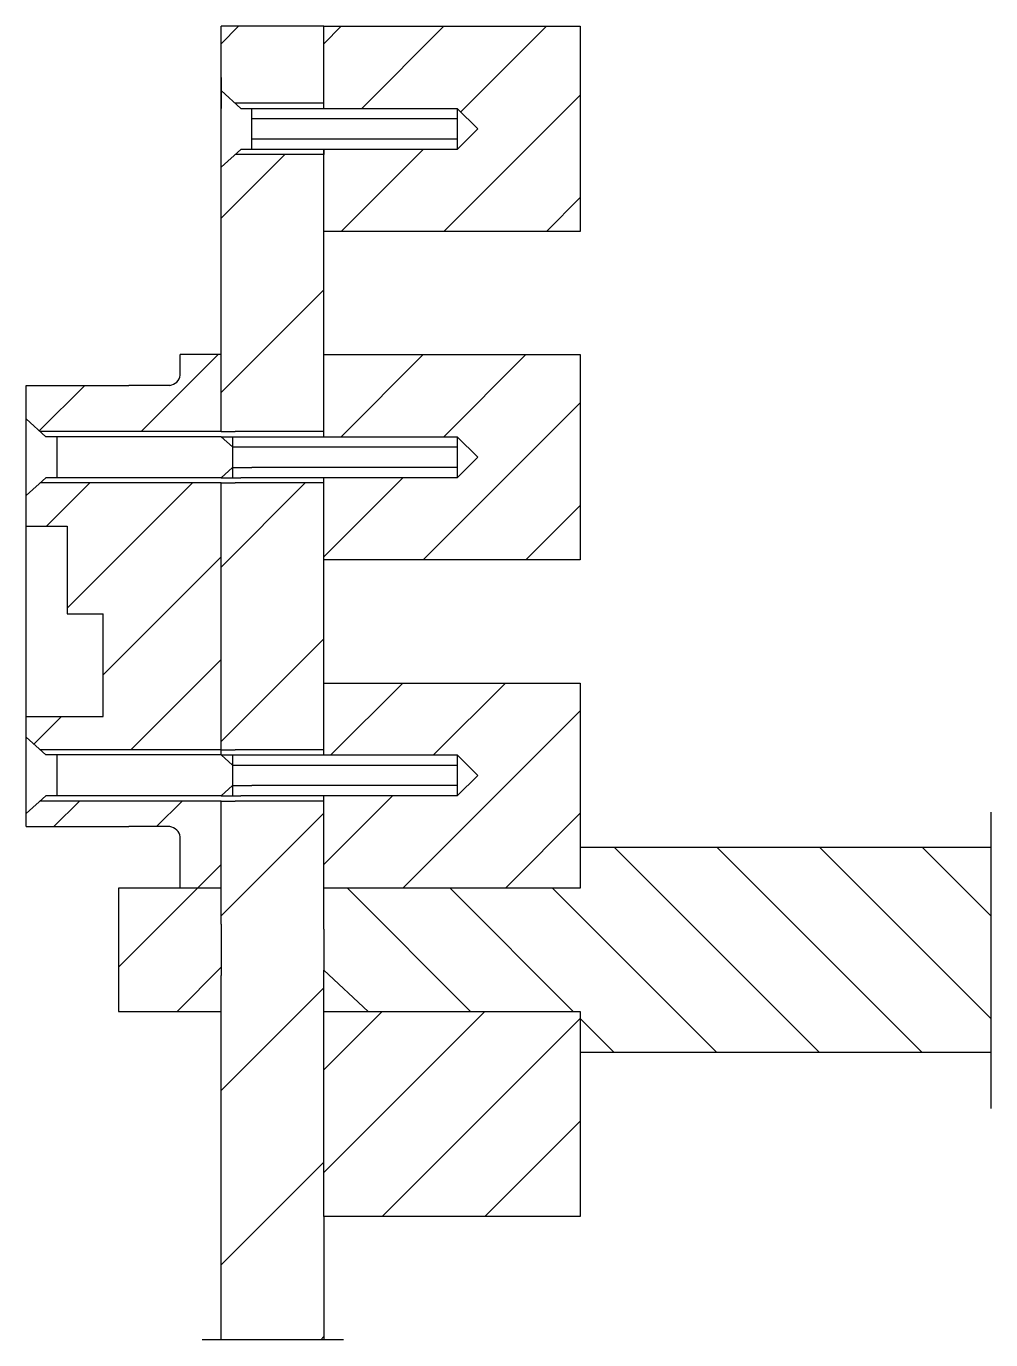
# Model space of a CAD drawing. Header units: centimetres. Extents: x -2268 to 3762, y -1681 to 1458.
# Drawn here: x 732.54 to 741.94, y 853.83 to 866.63 of the extents above; entities that cross this region are included whole.
import ezdxf

# ---------------------------------------------------------------- set-up
doc = ezdxf.new("R2010")
doc.units = ezdxf.units.CM
doc.layers.get('0').update_dxf_attribs({"color": 5})
for name, color, linetype in [('ARREDI_attrezzature', 175, 'Continuous'), ('filatura', 8, 'Continuous'), ('tratteggio', 5, 'Continuous')]:
    doc.layers.add(name, color=color, linetype=linetype)
pattern_1 = [(45, (613.102, 541.115), (-0.85, 0.85), [])]

msp = doc.modelspace()

# ---------------------------------------------------------------- hatches: boundary and pattern name
at = {"layer": 'ARREDI_attrezzature'}
h = msp.add_hatch(dxfattribs=at)
h.set_pattern_fill('JIS_WOOD', color=256, scale=1.7)
h.set_pattern_definition(pattern_1)
h.paths.add_polyline_path([(735.4428, 861.4256), (735.4428, 862.1756), (734.5781, 862.1756), (734.4428, 862.1756), (734.4428, 859.5756), (734.5781, 859.5756), (735.4428, 859.5756), (735.4428, 860.2256)])
h.paths.add_polyline_path([(735.4428, 864.6256), (735.4428, 865.3756), (734.5781, 865.3756), (734.4428, 865.2524), (734.4428, 862.6756), (734.5781, 862.6756), (735.4428, 862.6756), (735.4428, 863.4256)])
h.paths.add_polyline_path([(735.4428, 866.6256), (734.4428, 866.6256), (734.4428, 865.9988), (734.5781, 865.8756), (735.4428, 865.8756)])
h = msp.add_hatch(dxfattribs=at)
h.set_pattern_fill('JIS_WOOD', color=256, scale=1.7)
h.set_pattern_definition(pattern_1)
h.paths.add_polyline_path([(735.4428, 857.0256), (735.4428, 857.4256), (735.4428, 857.8256), (735.4428, 858.2256), (735.4428, 859.0256), (735.4428, 859.0756), (734.5781, 859.0756), (734.4428, 859.0756), (734.4428, 858.9756), (734.4428, 857.8756), (734.4428, 857.3756), (734.4428, 853.8256), (735.4428, 853.8256), (735.4428, 855.0256)])

# ---------------------------------------------------------------- linework, layer by layer
for p, q in [((734.4428, 862.6756), (734.4428, 866.6256)), ((735.4428, 866.6256), (734.4428, 866.6256)), ((735.4428, 866.6256), (735.9428, 866.6256)), ((734.4428, 866.1256), (734.4428, 865.8256)), ((734.633, 865.8256), (734.4428, 865.9988)), ((735.4428, 865.8756), (734.5781, 865.8756)), ((734.633, 865.8256), (736.7428, 865.8256)), ((734.7428, 865.8256), (734.7428, 865.8256)), ((735.4428, 865.8256), (735.4428, 865.8756)), ((736.7428, 865.8256), (736.7428, 865.4256)), ((736.7428, 865.8256), (736.9428, 865.6256)), ((736.7428, 865.4256), (736.9428, 865.6256)), ((734.633, 865.4256), (734.4428, 865.2524)), ((734.7428, 865.4256), (734.633, 865.4256)), ((736.7428, 865.4256), (734.7428, 865.4256)), ((735.4428, 865.4256), (735.4428, 865.3756)), ((735.4428, 865.3756), (734.5781, 865.3756)), ((735.4428, 863.4256), (735.4428, 864.6256)), ((734.4428, 863.4256), (734.0428, 863.4256)), ((734.0428, 863.2256), (734.0428, 863.4256)), ((732.5428, 858.8256), (732.5428, 863.1256)), ((732.5428, 863.1256), (733.5428, 863.1256)), ((733.7428, 863.1256), (733.5428, 863.1256)), ((733.9428, 863.1256), (733.7428, 863.1256)), ((732.733, 862.6256), (732.5428, 862.7988)), ((734.4428, 862.6756), (732.6781, 862.6756)), ((734.4428, 862.6256), (732.733, 862.6256)), ((734.4428, 862.6756), (734.5781, 862.6756)), ((734.4428, 862.6256), (734.633, 862.6256)), ((735.4428, 862.6756), (734.5781, 862.6756)), ((734.633, 862.6256), (736.7428, 862.6256)), ((734.7428, 862.6256), (734.7428, 862.6256)), ((736.7428, 862.6256), (736.9428, 862.4256)), ((736.7428, 862.6256), (736.7428, 862.2256)), ((736.7428, 862.2256), (736.9428, 862.4256)), ((732.733, 862.2256), (732.5428, 862.0524)), ((734.4428, 862.2256), (732.733, 862.2256)), ((734.4428, 862.2256), (734.633, 862.2256)), ((734.7428, 862.2256), (734.633, 862.2256)), ((736.7428, 862.2256), (734.7428, 862.2256)), ((734.4428, 862.1756), (732.6781, 862.1756)), ((734.4428, 859.5256), (734.4428, 862.1756)), ((734.4428, 862.1756), (734.5781, 862.1756)), ((735.4428, 862.1756), (734.5781, 862.1756)), ((735.4428, 861.4256), (735.4428, 862.1756)), ((732.5428, 861.7524), (732.9428, 861.7524)), ((732.9428, 861.7524), (732.9428, 860.8988)), ((735.4428, 860.2256), (735.4428, 861.4256)), ((732.9428, 860.8988), (733.2928, 860.8988)), ((733.2928, 859.8988), (733.2928, 860.8988)), ((732.5428, 859.8988), (733.2928, 859.8988)), ((732.733, 859.5256), (732.5428, 859.6988)), ((734.4428, 859.5756), (732.6781, 859.5756)), ((734.4428, 859.5256), (732.733, 859.5256)), ((734.4428, 859.5756), (734.5781, 859.5756)), ((734.4428, 859.5256), (734.633, 859.5256)), ((735.4428, 859.5756), (734.5781, 859.5756)), ((734.633, 859.5256), (736.7428, 859.5256)), ((736.7428, 859.5256), (736.9428, 859.3256)), ((736.7428, 859.5256), (736.7428, 859.1256)), ((736.7428, 859.1256), (736.9428, 859.3256)), ((732.733, 859.1256), (732.5428, 858.9524)), ((734.4428, 859.0756), (732.6781, 859.0756)), ((734.4428, 859.1256), (732.733, 859.1256)), ((734.4428, 859.1256), (734.633, 859.1256)), ((734.4428, 859.0756), (734.5781, 859.0756)), ((734.4428, 858.9756), (734.4428, 859.0756)), ((735.4428, 859.0756), (734.5781, 859.0756)), ((734.7428, 859.1256), (734.633, 859.1256)), ((736.7428, 859.1256), (734.7428, 859.1256)), ((735.4428, 859.0256), (735.4428, 859.1256)), ((734.4428, 857.8756), (734.4428, 858.9756)), ((732.5428, 858.8256), (733.5428, 858.8256)), ((733.7428, 858.8256), (733.5428, 858.8256)), ((733.9428, 858.8256), (733.7428, 858.8256)), ((734.0428, 858.4256), (734.0428, 858.7256)), ((737.9428, 858.6256), (741.9428, 858.6256)), ((737.9428, 858.6256), (741.9428, 858.6256)), ((734.0428, 858.2256), (734.0428, 858.4256)), ((734.4428, 858.2256), (733.4428, 858.2256)), ((733.4428, 858.2256), (733.4428, 857.0256)), ((735.4428, 857.8256), (735.4428, 858.2256)), ((734.4428, 857.8756), (734.4428, 857.3756)), ((735.4428, 857.8256), (735.4428, 857.4256)), ((734.4428, 853.8256), (734.4428, 857.3756)), ((735.4428, 857.0256), (735.4428, 857.4256)), ((733.4428, 857.0256), (734.4428, 857.0256)), ((741.9428, 856.6256), (737.9428, 856.6256)), ((735.4428, 855.0256), (735.4428, 853.8256))]:
    msp.add_line(p, q)
for points in [[(735.4428, 865.8256), (735.4428, 866.6256), (737.9428, 866.6256), (737.9428, 864.6256), (735.4428, 864.6256), (735.4428, 865.4256)], [(735.4428, 862.6256), (735.4428, 863.4256), (737.9428, 863.4256), (737.9428, 861.4256), (735.4428, 861.4256), (735.4428, 862.2256)], [(735.4428, 859.5256), (735.4428, 860.2256), (737.9428, 860.2256), (737.9428, 858.2256), (735.4428, 858.2256), (735.4428, 859.0256)]]:
    msp.add_lwpolyline(points)
msp.add_lwpolyline([(735.4428, 855.0256), (735.4428, 857.0256), (737.9428, 857.0256), (737.9428, 855.0256)], close=True)
for centre, start, end in [((733.927, 863.2415), 277.78442, 352.21558), ((733.927, 858.7098), 7.78442, 82.21558)]:
    msp.add_arc(centre, 0.1169, start, end)
at = {"layer": 'ARREDI_attrezzature', "linetype": 'Continuous'}
for p, q in [((735.4428, 866.4558), (735.6126, 866.6256)), ((735.8126, 865.8256), (736.6126, 866.6256)), ((736.7777, 865.7907), (737.6126, 866.6256)), ((736.6126, 864.6256), (737.9428, 865.9558)), ((735.6126, 864.6256), (736.4126, 865.4256)), ((737.6126, 864.6256), (737.9428, 864.9558)), ((733.6626, 862.6756), (734.4126, 863.4256)), ((735.6126, 862.6256), (736.4126, 863.4256)), ((736.6126, 862.6256), (737.4126, 863.4256)), ((732.67, 862.683), (733.1126, 863.1256)), ((736.4126, 861.4256), (737.9428, 862.9558)), ((735.4428, 861.4558), (736.2126, 862.2256)), ((732.7394, 861.7524), (733.1626, 862.1756)), ((732.9428, 860.9558), (734.1626, 862.1756)), ((737.4126, 861.4256), (737.9428, 861.9558)), ((733.2928, 860.3058), (734.4428, 861.4558)), ((733.5626, 859.5756), (734.4428, 860.4558)), ((735.5126, 859.5256), (736.2126, 860.2256)), ((736.5126, 859.5256), (737.2126, 860.2256)), ((736.2126, 858.2256), (737.9428, 859.9558)), ((732.6177, 859.6307), (732.8858, 859.8988)), ((732.8126, 858.8256), (733.0626, 859.0756)), ((733.8126, 858.8256), (734.0626, 859.0756)), ((735.4428, 858.4558), (736.1126, 859.1256)), ((737.2126, 858.2256), (737.9428, 858.9558)), ((740.2729, 856.6256), (738.2729, 858.6256)), ((741.2729, 856.6256), (739.2729, 858.6256)), ((741.9428, 856.9558), (740.2729, 858.6256)), ((741.9428, 857.9558), (741.2729, 858.6256)), ((734.2126, 858.2256), (734.4428, 858.4558)), ((733.4428, 857.4558), (734.2126, 858.2256)), ((736.8729, 857.0256), (735.6729, 858.2256)), ((739.2729, 856.6256), (737.6709, 858.2256)), ((734.0126, 857.0256), (734.4428, 857.4558)), ((735.4428, 856.4558), (736.0126, 857.0256)), ((735.4428, 855.4558), (737.0126, 857.0256)), ((736.0126, 855.0256), (737.9428, 856.9558)), ((738.2729, 856.6256), (737.9428, 856.9558)), ((737.0126, 855.0256), (737.9428, 855.9558))]:
    msp.add_line(p, q, dxfattribs=at)
at = {"layer": 'ARREDI_attrezzature'}
for p, q in [((736.6729, 858.2256), (737.8729, 857.0256)), ((735.4428, 857.4256), (735.875, 857.0256))]:
    msp.add_line(p, q, dxfattribs=at)
at = {"layer": 'filatura'}
for p, q in [((734.7428, 865.4256), (734.7428, 865.8256)), ((734.7428, 865.7256), (736.7428, 865.7256)), ((736.7428, 865.5256), (734.7428, 865.5256)), ((732.8428, 862.2256), (732.8428, 862.6256)), ((734.4428, 862.6256), (734.5526, 862.5256)), ((734.5526, 862.6256), (734.5526, 862.2256)), ((734.5526, 862.5256), (734.7428, 862.5256)), ((734.7428, 862.5256), (736.7428, 862.5256)), ((734.4428, 862.2256), (734.5526, 862.3256)), ((734.5526, 862.3256), (734.7428, 862.3256)), ((736.7428, 862.3256), (734.7428, 862.3256)), ((732.8428, 859.1256), (732.8428, 859.5256)), ((734.4428, 859.5256), (734.5526, 859.4256)), ((734.5526, 859.5256), (734.5526, 859.1256)), ((734.5526, 859.4256), (734.7428, 859.4256)), ((734.7428, 859.4256), (736.7428, 859.4256)), ((734.4428, 859.1256), (734.5526, 859.2256)), ((734.5526, 859.2256), (734.7428, 859.2256)), ((736.7428, 859.2256), (734.7428, 859.2256))]:
    msp.add_line(p, q, dxfattribs=at)
at = {"layer": 'tratteggio'}
for p, q in [((741.9428, 858.9656), (741.9428, 856.0801)), ((735.6356, 853.8256), (734.2583, 853.8256))]:
    msp.add_line(p, q, dxfattribs=at)

doc.saveas('drawing.dxf')
